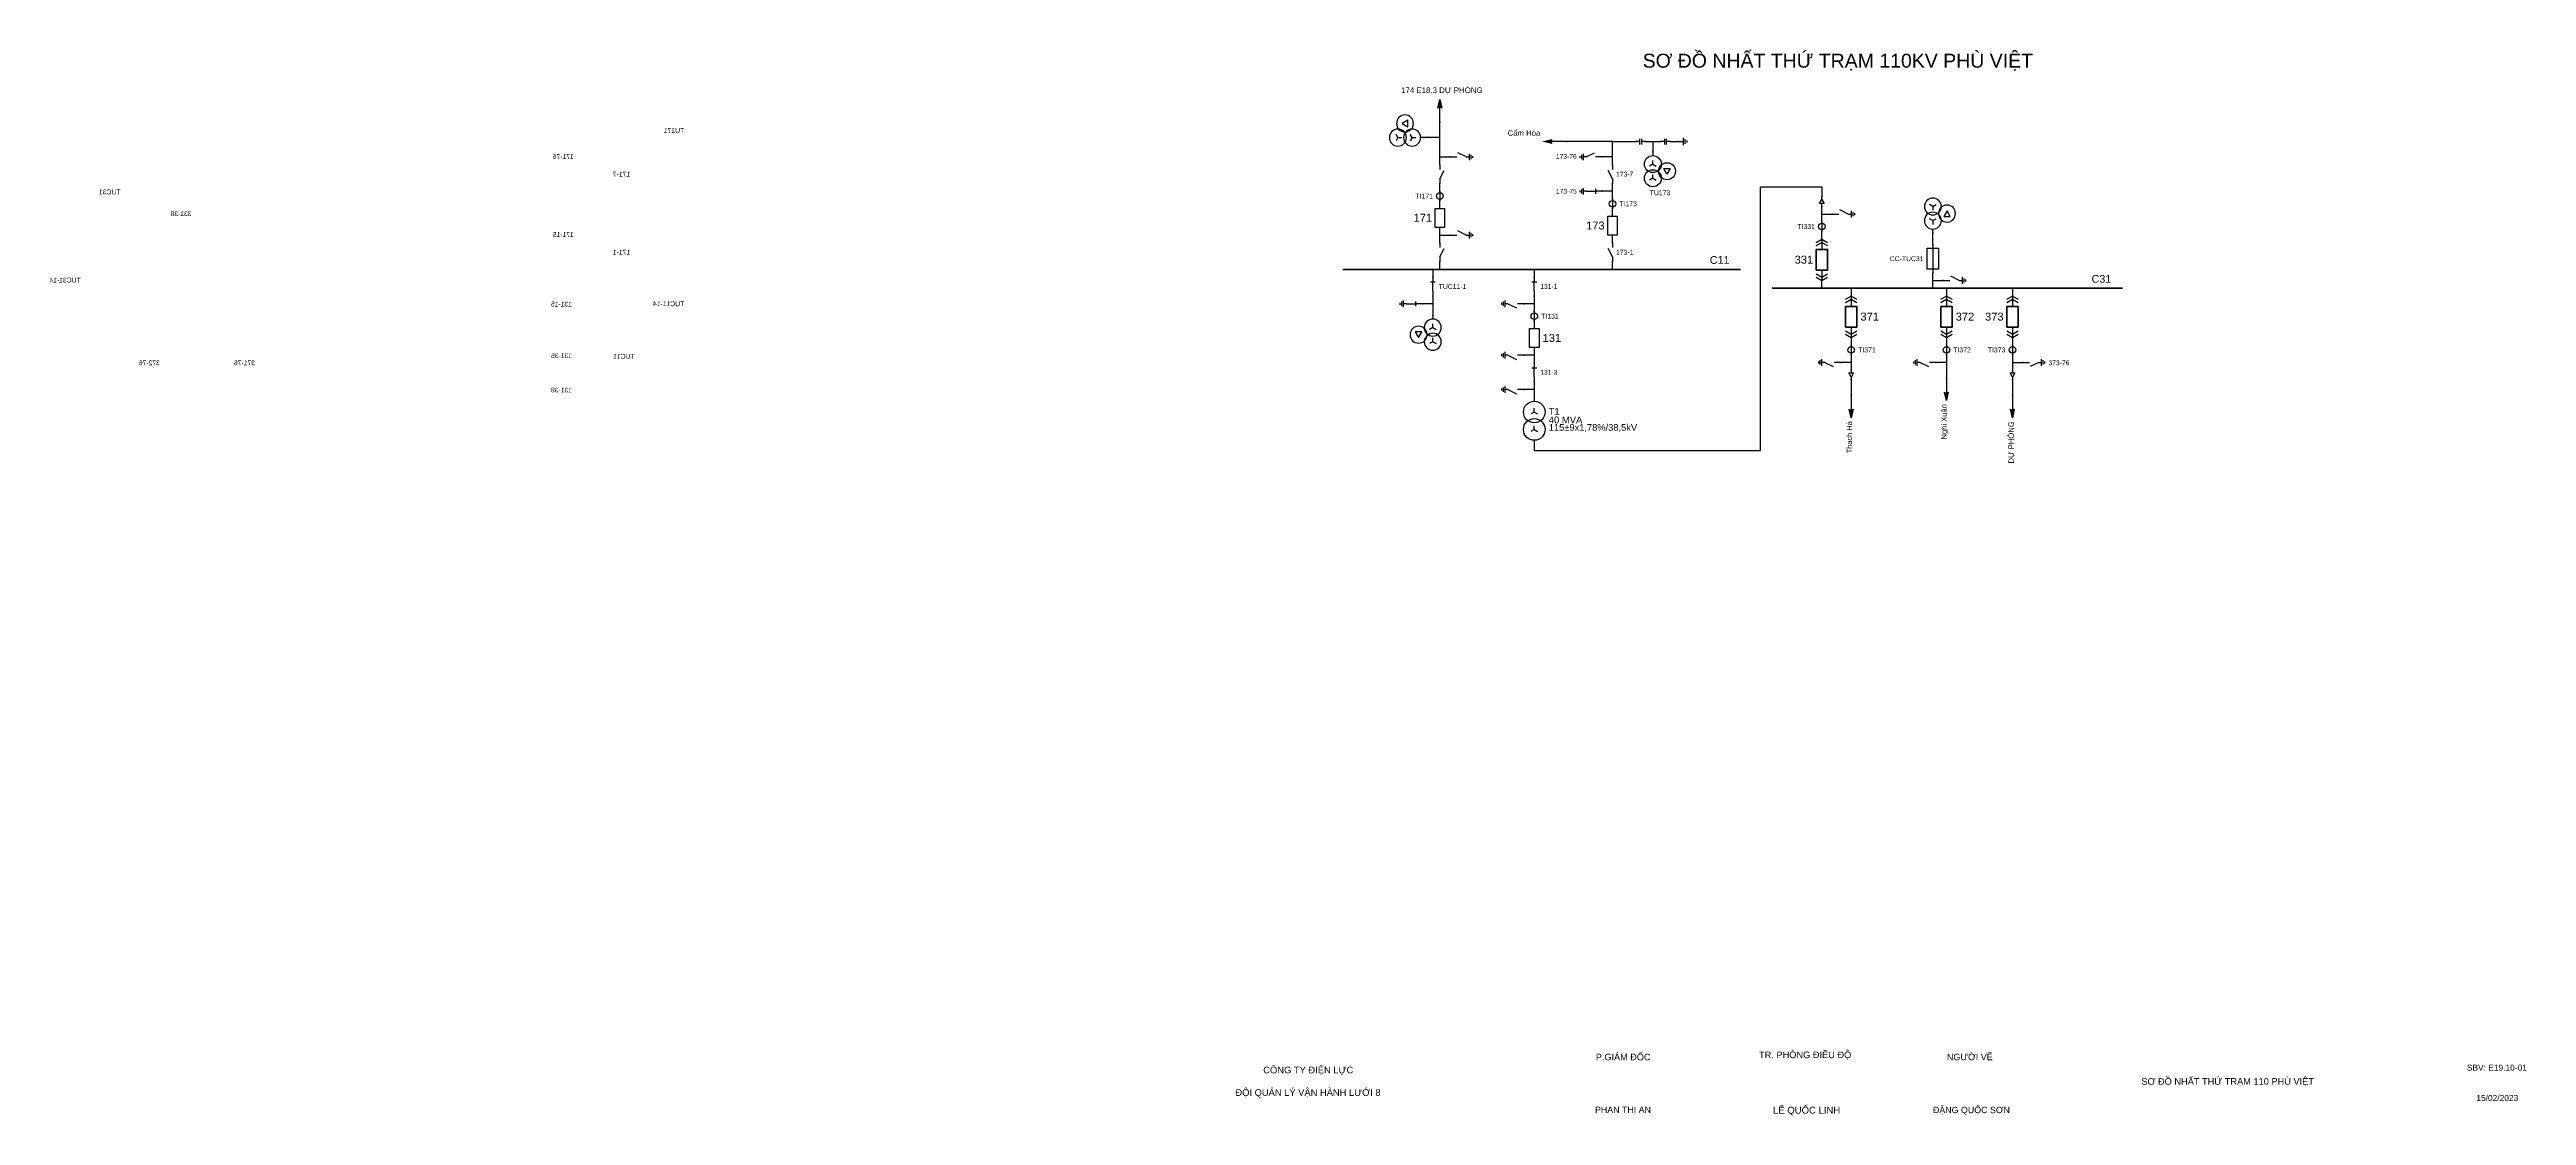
# Model space of a CAD drawing. Header units: millimetres. Extents: x -258 to 398, y 7 to 290.
import ezdxf

# ---------------------------------------------------------------- set-up
doc = ezdxf.new("R2010")
doc.units = ezdxf.units.MM
for name, color, linetype, lineweight in [('BUSBAR_110KV', 1, 'Continuous', 50), ('BUSBAR_35KV', 30, 'Continuous', 50), ('GROUND', 3, 'Continuous', 25), ('HV_110KV', 1, 'Continuous', 25), ('MV_35KV', 30, 'Continuous', 25)]:
    doc.layers.add(name, color=color, linetype=linetype, lineweight=lineweight)
doc.layers.add('SYM_PORTS', color=8, linetype='Continuous', plot=False)
doc.layers.add('TEXT', color=7, linetype='Continuous')
doc.styles.add('SLD_TEXT', font='arial.ttf')

# ---------------------------------------------------------------- blocks, each defined once
blk = doc.blocks.new('SYM_DISCONNECTOR_OPEN')
at = {"lineweight": 25}
for points in [[(0, -1.25), (-1.125, 1)], [(0, 2.5), (0, 1.25)], [(0, -1.25), (0, -2.5)]]:
    blk.add_lwpolyline(points, dxfattribs=at)
at = {"layer": 'SYM_PORTS'}
for p in [(0, 2.5), (0, -2.5)]:
    blk.add_point(p, dxfattribs=at)
blk.add_attdef('DEVICE_CODE', (1, -0.5), '', height=2)
blk = doc.blocks.new('SYM_EARTHING_SWITCH_OPEN')
at = {"lineweight": 25}
for points in [[(0, -1.25), (-1.125, 1)], [(0, 3), (0, 1.25)], [(-0.875, -2), (0.875, -2)], [(-0.5625, -2.4375), (0.5625, -2.4375)], [(-0.25, -2.875), (0.25, -2.875)], [(0, -1.25), (0, -2)]]:
    blk.add_lwpolyline(points, dxfattribs=at)
at = {"layer": 'SYM_PORTS'}
blk.add_point((0, 3), dxfattribs=at)
blk.add_attdef('DEVICE_CODE', (1.875, 0), '', height=2)
blk = doc.blocks.new('SYM_CIRCUIT_BREAKER')
at = {"lineweight": 25}
blk.add_lwpolyline([(-1.25, 2.5), (1.25, 2.5), (1.25, -2.5), (-1.25, -2.5)], close=True, dxfattribs=at)
at = {"layer": 'SYM_PORTS'}
for p in [(0, 2.5), (0, -2.5)]:
    blk.add_point(p, dxfattribs=at)
blk.add_attdef('DEVICE_CODE', (2.25, -0.5), '', height=2)
at = {"flags": 1}
blk.add_attdef('RATING', (2.25, -3.5), '', height=2, dxfattribs=at)
blk = doc.blocks.new('SYM_CURRENT_TRANSFORMER')
at = {"lineweight": 25}
blk.add_lwpolyline([(0, 1.25), (0, -1.25)], dxfattribs=at)
blk.add_circle((0, 0), 0.875, dxfattribs=at)
at = {"layer": 'SYM_PORTS'}
for p in [(0, 1.25), (0, -1.25)]:
    blk.add_point(p, dxfattribs=at)
blk.add_attdef('DEVICE_CODE', (1.875, -1.75), '', height=2)
at = {"flags": 1}
blk.add_attdef('RATIO', (1.875, -4.75), '', height=2, dxfattribs=at)
blk = doc.blocks.new('SYM_VOLTAGE_TRANSFORMER')
at = {"lineweight": 25}
for points in [[(0, 1.375), (-0.8625, 0.875)], [(0, 4.625), (0, 3.625)], [(0, 1.375), (0, 2.375)], [(0, 1.375), (0.8625, 0.875)], [(0, -2.375), (-0.8625, -2.875)], [(0, -2.375), (0, -1.375)], [(0, -2.375), (0.8625, -2.875)]]:
    blk.add_lwpolyline(points, dxfattribs=at)
blk.add_lwpolyline([(2.875, 0.25), (4.625, 0.25), (3.75, -1.25)], close=True, dxfattribs=at)
for centre in [(0, 1.375), (3.75, -0.5), (0, -2.375)]:
    blk.add_circle(centre, 2.25, dxfattribs=at)
at = {"layer": 'SYM_PORTS'}
blk.add_point((0, 4.625), dxfattribs=at)
blk.add_attdef('DEVICE_CODE', (7, 1.625), '', height=2)
at = {"flags": 1}
blk.add_attdef('RATIO', (7, -1.375), '', height=2, dxfattribs=at)
blk = doc.blocks.new('SYM_LINE_FEEDER_ARROW')
blk.add_hatch(color=7).paths.add_polyline_path([(0, -3), (-0.5, -0.75), (0, -1.25), (0.5, -0.75)])
at = {"lineweight": 25}
blk.add_lwpolyline([(0, 3), (0, -1.25)], dxfattribs=at)
blk.add_lwpolyline([(0, -3), (-0.5, -0.75), (0, -1.25), (0.5, -0.75)], close=True, dxfattribs=at)
at = {"layer": 'SYM_PORTS'}
blk.add_point((0, 3), dxfattribs=at)
blk.add_attdef('LINE_NAME', (1.5, 0), '', height=2)
blk = doc.blocks.new('SYM_EARTHING_SWITCH_CLOSED')
at = {"lineweight": 25}
for points in [[(-0.625, 1.25), (0.625, 1.25)], [(0, 3), (0, 1.25)], [(0, -1.25), (0, 1.5)], [(-0.875, -2), (0.875, -2)], [(-0.5625, -2.4375), (0.5625, -2.4375)], [(-0.25, -2.875), (0.25, -2.875)], [(0, -1.25), (0, -2)]]:
    blk.add_lwpolyline(points, dxfattribs=at)
at = {"layer": 'SYM_PORTS'}
blk.add_point((0, 3), dxfattribs=at)
blk.add_attdef('DEVICE_CODE', (1.875, 0), '', height=2)
blk = doc.blocks.new('SYM_COUPLING_CAPACITOR')
at = {"lineweight": 25}
for points in [[(-0.75, 0.25), (0.75, 0.25)], [(0, 1.25), (0, 0.25)], [(-0.75, -0.25), (0.75, -0.25)], [(0, -0.25), (0, -1.25)]]:
    blk.add_lwpolyline(points, dxfattribs=at)
at = {"layer": 'SYM_PORTS'}
for p in [(0, 1.25), (0, -1.25)]:
    blk.add_point(p, dxfattribs=at)
blk.add_attdef('DEVICE_CODE', (1.75, -1.75), '', height=2)
blk = doc.blocks.new('SYM_GROUND_SYMBOL')
at = {"lineweight": 25}
for points in [[(0, 1.25), (0, -0.25)], [(-1, -0.25), (1, -0.25)], [(-0.625, -0.75), (0.625, -0.75)], [(-0.25, -1.25), (0.25, -1.25)]]:
    blk.add_lwpolyline(points, dxfattribs=at)
at = {"layer": 'SYM_PORTS'}
blk.add_point((0, 1.25), dxfattribs=at)
blk = doc.blocks.new('SYM_DISCONNECTOR_CLOSED')
at = {"lineweight": 25}
for points in [[(-0.625, 1.25), (0.625, 1.25)], [(0, 2.5), (0, 1.25)], [(0, -1.25), (0, 1.5)], [(0, -1.25), (0, -2.5)]]:
    blk.add_lwpolyline(points, dxfattribs=at)
at = {"layer": 'SYM_PORTS'}
for p in [(0, 2.5), (0, -2.5)]:
    blk.add_point(p, dxfattribs=at)
blk.add_attdef('DEVICE_CODE', (1.625, -0.5), '', height=2)
blk = doc.blocks.new('SYM_TRANSFORMER_2W')
at = {"lineweight": 25}
for points in [[(0, 2.3125), (-0.8625, 1.8125)], [(0, 2.3125), (0, 3.3125)], [(0, 2.3125), (0.8625, 1.8125)], [(0, -2.3125), (-0.8625, -2.8125)], [(0, -2.3125), (0, -1.3125)], [(0, -2.3125), (0.8625, -2.8125)]]:
    blk.add_lwpolyline(points, dxfattribs=at)
for centre in [(0, 2.3125), (0, -2.3125)]:
    blk.add_circle(centre, 2.875, dxfattribs=at)
at = {"layer": 'SYM_PORTS'}
for p in [(0, 5.1875), (0, -5.1875)]:
    blk.add_point(p, dxfattribs=at)
blk.add_attdef('DEVICE_CODE', (3.875, 2.1875), '', height=2)
at = {"flags": 1}
for tag, p in [('POWER', (3.875, -0.8125)), ('VOLTAGE_RATIO', (3.875, -3.8125))]:
    blk.add_attdef(tag, p, '', height=2, dxfattribs=at)
blk = doc.blocks.new('SYM_DRAWOUT_BREAKER')
at = {"lineweight": 25}
for points in [[(-1.5, 4.625), (0, 5.5), (1.5, 4.625)], [(-1.5, 3.75), (0, 4.625), (1.5, 3.75)], [(0, 5.5), (0, 2.75)], [(-1.5, -3.75), (0, -4.625), (1.5, -3.75)], [(-1.5, -4.625), (0, -5.5), (1.5, -4.625)], [(0, -2.75), (0, -5.5)]]:
    blk.add_lwpolyline(points, dxfattribs=at)
at = {"lineweight": 35}
blk.add_lwpolyline([(-1.5, 2.75), (1.5, 2.75), (1.5, -2.75), (-1.5, -2.75)], close=True, dxfattribs=at)
at = {"layer": 'SYM_PORTS'}
for p in [(0, 5.5), (0, -5.5)]:
    blk.add_point(p, dxfattribs=at)
blk.add_attdef('DEVICE_CODE', (2.5, 2.5), '', height=2)
at = {"flags": 1}
blk.add_attdef('RATING', (2.5, -0.5), '', height=2, dxfattribs=at)
blk = doc.blocks.new('SYM_CABLE_TERMINATION')
at = {"lineweight": 25}
blk.add_lwpolyline([(-0.625, 0.5), (0.625, 0.5), (0, -0.625)], close=True, dxfattribs=at)
for points in [[(0, 1.25), (0, 0.5)], [(0, -0.625), (0, -1.25)]]:
    blk.add_lwpolyline(points, dxfattribs=at)
at = {"layer": 'SYM_PORTS'}
for p in [(0, 1.25), (0, -1.25)]:
    blk.add_point(p, dxfattribs=at)
blk = doc.blocks.new('SYM_FUSE_DISCONNECTOR')
at = {"lineweight": 25}
blk.add_lwpolyline([(-1.5, 2.75), (1.5, 2.75), (1.5, -2.75), (-1.5, -2.75)], close=True, dxfattribs=at)
blk.add_lwpolyline([(0, 3.75), (0, -3.75)], dxfattribs=at)
at = {"layer": 'SYM_PORTS'}
for p in [(0, 3.75), (0, -3.75)]:
    blk.add_point(p, dxfattribs=at)
blk.add_attdef('DEVICE_CODE', (2.5, 0.75), '', height=2)
at = {"flags": 1}
blk.add_attdef('RATING', (2.5, -2.25), '', height=2, dxfattribs=at)

msp = doc.modelspace()

# ---------------------------------------------------------------- linework, layer by layer
at = {"layer": 'BUSBAR_110KV', "const_width": 0.473}
msp.add_lwpolyline([(84.26, 231.72), (189.73, 231.72)], dxfattribs=at)
at = {"layer": 'BUSBAR_35KV', "const_width": 0.473}
msp.add_lwpolyline([(198.02, 226.72), (290.91, 226.72)], dxfattribs=at)
at = {"layer": 'GROUND'}
msp.add_lwpolyline([(170.98, 265.62), (173.03, 265.62)], dxfattribs=at)
at = {"layer": 'HV_110KV'}
for points in [[(109.99, 266.65), (109.99, 270.75)], [(109.99, 266.65), (105.87, 266.65)], [(109.99, 261.52), (109.99, 266.65)], [(155.73, 265.62), (143.43, 265.62)], [(155.73, 261.52), (155.73, 265.62)], [(155.73, 265.62), (161.88, 265.62)], [(164.38, 265.62), (166.43, 265.62)], [(166.43, 265.62), (166.43, 262.88)], [(166.43, 265.62), (168.48, 265.62)], [(109.99, 259.47), (109.99, 261.52)], [(109.99, 261.52), (112.73, 261.52)], [(155.73, 261.52), (152.99, 261.52)], [(155.73, 259.47), (155.73, 261.52)], [(109.99, 252.42), (109.99, 254.47)], [(109.99, 247.87), (109.99, 249.92)], [(155.73, 252.42), (152.99, 252.42)], [(155.73, 252.42), (155.73, 254.47)], [(155.73, 250.37), (155.73, 252.42)], [(109.99, 240.82), (109.99, 242.87)], [(155.73, 245.82), (155.73, 247.87)], [(109.99, 238.77), (109.99, 240.82)], [(109.99, 240.82), (112.73, 240.82)], [(155.73, 238.77), (155.73, 240.82)], [(108.11, 231.72), (108.11, 229.67)], [(109.99, 231.72), (109.99, 233.77)], [(135.02, 231.72), (135.02, 229.67)], [(155.73, 231.72), (155.73, 233.77)], [(108.11, 224.67), (108.11, 222.62)], [(135.02, 224.67), (135.02, 222.62)], [(108.11, 222.62), (105.37, 222.62)], [(108.11, 222.62), (108.11, 219.55)], [(135.02, 222.62), (132.28, 222.62)], [(135.02, 222.62), (135.02, 220.57)], [(135.02, 218.07), (135.02, 216.02)], [(135.02, 211.02), (135.02, 208.97)], [(135.02, 208.97), (132.28, 208.97)], [(135.02, 208.97), (135.02, 206.92)], [(135.02, 199.87), (132.28, 199.87)], [(135.02, 201.92), (135.02, 199.87)], [(135.02, 199.87), (135.02, 196.8)]]:
    msp.add_lwpolyline(points, dxfattribs=at)
at = {"layer": 'MV_35KV'}
for points in [[(135.02, 186.42), (135.02, 183.72), (195, 183.72), (195, 253.62), (211.24, 253.62), (211.24, 250.92)], [(211.24, 246.37), (211.24, 248.42)], [(211.24, 244.32), (211.24, 246.37)], [(211.24, 246.37), (213.98, 246.37)], [(211.24, 239.77), (211.24, 241.82)], [(240.63, 238.32), (240.63, 241.4)], [(240.63, 228.77), (240.63, 230.82)], [(211.24, 226.72), (211.24, 228.77)], [(218.99, 226.72), (218.99, 224.67)], [(240.63, 226.72), (240.63, 228.77)], [(240.63, 228.77), (243.37, 228.77)], [(244.23, 226.72), (244.23, 224.67)], [(261.71, 226.72), (261.71, 224.67)], [(218.99, 213.67), (218.99, 211.62)], [(244.23, 213.67), (244.23, 211.62)], [(261.71, 213.67), (261.71, 211.62)], [(218.99, 207.07), (216.25, 207.07)], [(218.99, 209.12), (218.99, 207.07)], [(218.99, 207.07), (218.99, 205.02)], [(244.23, 207.07), (241.49, 207.07)], [(244.23, 209.12), (244.23, 207.07)], [(244.23, 207.07), (244.23, 202.97)], [(261.71, 209.12), (261.71, 207.07)], [(261.71, 207.07), (264.45, 207.07)], [(261.71, 207.07), (261.71, 205.02)], [(218.99, 202.52), (218.99, 198.42)], [(261.71, 202.52), (261.71, 198.42)]]:
    msp.add_lwpolyline(points, dxfattribs=at)

# ---------------------------------------------------------------- block references
at = {"layer": 'GROUND'}
for name, p, rotation in [('SYM_COUPLING_CAPACITOR', (169.73, 265.62), 270), ('SYM_GROUND_SYMBOL', (174.28, 265.62), 90)]:
    msp.add_blockref(name, p, dxfattribs=dict(at, rotation=rotation))
at = {"layer": 'HV_110KV'}
for name, p, rotation in [('SYM_LINE_FEEDER_ARROW', (109.99, 273.75), 180), ('SYM_LINE_FEEDER_ARROW', (140.43, 265.62), 270), ('SYM_COUPLING_CAPACITOR', (163.13, 265.62), 270)]:
    msp.add_blockref(name, p, dxfattribs=dict(at, rotation=rotation))
ref = msp.add_blockref('SYM_VOLTAGE_TRANSFORMER', (101.25, 266.65), dxfattribs=dict(at, xscale=-1, rotation=270))
ref.add_attrib('DEVICE_CODE', 'TU171', (90.24, 267.88), dxfattribs={"layer": 'TEXT', "extrusion": (0, 0, -1), "height": 1.297, "style": 'SLD_TEXT'})
ref = msp.add_blockref('SYM_EARTHING_SWITCH_OPEN', (115.73, 261.52), dxfattribs=dict(at, xscale=-1, rotation=90))
ref.add_attrib('DEVICE_CODE', '171-76', (119.55, 261.03), dxfattribs={"layer": 'TEXT', "extrusion": (0, 0, -1), "height": 1.273, "style": 'SLD_TEXT'})
ref = msp.add_blockref('SYM_EARTHING_SWITCH_OPEN', (149.99, 261.52), dxfattribs=dict(at, rotation=270))
ref.add_attrib('DEVICE_CODE', '173-76', (140.73, 261.03), dxfattribs={"layer": 'TEXT', "height": 1.273, "style": 'SLD_TEXT'})
ref = msp.add_blockref('SYM_VOLTAGE_TRANSFORMER', (166.43, 258.25), dxfattribs=at)
ref.add_attrib('DEVICE_CODE', 'TU173', (165.59, 251.38), dxfattribs={"layer": 'TEXT', "height": 1.297, "style": 'SLD_TEXT'})
ref = msp.add_blockref('SYM_DISCONNECTOR_OPEN', (109.99, 256.97), dxfattribs=dict(at, xscale=-1))
ref.add_attrib('DEVICE_CODE', '171-7', (104.56, 256.34), dxfattribs={"layer": 'TEXT', "extrusion": (0, 0, -1), "height": 1.285, "style": 'SLD_TEXT'})
ref = msp.add_blockref('SYM_DISCONNECTOR_OPEN', (155.73, 256.97), dxfattribs=at)
ref.add_attrib('DEVICE_CODE', '173-7', (156.68, 256.35), dxfattribs={"layer": 'TEXT', "height": 1.274, "style": 'SLD_TEXT'})
ref = msp.add_blockref('SYM_CURRENT_TRANSFORMER', (109.99, 251.17), dxfattribs=at)
ref.add_attrib('DEVICE_CODE', 'TI171', (103.47, 250.51), dxfattribs={"layer": 'TEXT', "height": 1.315, "style": 'SLD_TEXT'})
ref = msp.add_blockref('SYM_EARTHING_SWITCH_CLOSED', (149.99, 252.42), dxfattribs=dict(at, rotation=270))
ref.add_attrib('DEVICE_CODE', '173-75', (140.73, 251.8), dxfattribs={"layer": 'TEXT', "height": 1.273, "style": 'SLD_TEXT'})
ref = msp.add_blockref('SYM_CURRENT_TRANSFORMER', (155.73, 249.12), dxfattribs=at)
ref.add_attrib('DEVICE_CODE', 'TI173', (157.55, 248.47), dxfattribs={"layer": 'TEXT', "height": 1.304, "style": 'SLD_TEXT'})
ref = msp.add_blockref('SYM_CIRCUIT_BREAKER', (109.99, 245.37), dxfattribs=at)
ref.add_attrib('DEVICE_CODE', '171', (102.99, 244.34), dxfattribs={"layer": 'TEXT', "height": 2.129, "style": 'SLD_TEXT'})
ref = msp.add_blockref('SYM_CIRCUIT_BREAKER', (155.73, 243.32), dxfattribs=at)
ref.add_attrib('DEVICE_CODE', '173', (148.73, 242.3), dxfattribs={"layer": 'TEXT', "height": 2.111, "style": 'SLD_TEXT'})
ref = msp.add_blockref('SYM_EARTHING_SWITCH_OPEN', (115.73, 240.82), dxfattribs=dict(at, xscale=-1, rotation=90))
ref.add_attrib('DEVICE_CODE', '171-15', (119.55, 240.33), dxfattribs={"layer": 'TEXT', "extrusion": (0, 0, -1), "height": 1.273, "style": 'SLD_TEXT'})
ref = msp.add_blockref('SYM_DISCONNECTOR_OPEN', (109.99, 236.27), dxfattribs=dict(at, xscale=-1))
ref.add_attrib('DEVICE_CODE', '171-1', (104.56, 235.64), dxfattribs={"layer": 'TEXT', "extrusion": (0, 0, -1), "height": 1.285, "style": 'SLD_TEXT'})
ref = msp.add_blockref('SYM_DISCONNECTOR_OPEN', (155.73, 236.27), dxfattribs=at)
ref.add_attrib('DEVICE_CODE', '173-1', (156.68, 235.65), dxfattribs={"layer": 'TEXT', "height": 1.274, "style": 'SLD_TEXT'})
ref = msp.add_blockref('SYM_EARTHING_SWITCH_OPEN', (129.28, 222.62), dxfattribs=dict(at, xscale=-1, rotation=270))
ref.add_attrib('DEVICE_CODE', '131-15', (120.03, 221.88), dxfattribs={"layer": 'TEXT', "extrusion": (0, 0, -1), "height": 1.27, "style": 'SLD_TEXT'})
ref = msp.add_blockref('SYM_EARTHING_SWITCH_CLOSED', (102.37, 222.62), dxfattribs=dict(at, xscale=-1, rotation=270))
ref.add_attrib('DEVICE_CODE', 'TUC11-14', (90.24, 221.98), dxfattribs={"layer": 'TEXT', "extrusion": (0, 0, -1), "height": 1.288, "style": 'SLD_TEXT'})
ref = msp.add_blockref('SYM_DISCONNECTOR_CLOSED', (108.11, 227.17), dxfattribs=at)
ref.add_attrib('DEVICE_CODE', 'TUC11-1', (109.69, 226.52), dxfattribs={"layer": 'TEXT', "height": 1.292, "style": 'SLD_TEXT'})
ref = msp.add_blockref('SYM_DISCONNECTOR_CLOSED', (135.02, 227.17), dxfattribs=at)
ref.add_attrib('DEVICE_CODE', '131-1', (136.6, 226.55), dxfattribs={"layer": 'TEXT', "height": 1.272, "style": 'SLD_TEXT'})
ref = msp.add_blockref('SYM_VOLTAGE_TRANSFORMER', (108.11, 214.92), dxfattribs=dict(at, xscale=-1))
ref.add_attrib('DEVICE_CODE', 'TUC11', (103.36, 208.03), dxfattribs={"layer": 'TEXT', "extrusion": (0, 0, -1), "height": 1.293, "style": 'SLD_TEXT'})
ref = msp.add_blockref('SYM_CURRENT_TRANSFORMER', (135.02, 219.32), dxfattribs=at)
ref.add_attrib('DEVICE_CODE', 'TI131', (136.85, 218.67), dxfattribs={"layer": 'TEXT', "height": 1.301, "style": 'SLD_TEXT'})
ref = msp.add_blockref('SYM_CIRCUIT_BREAKER', (135.02, 213.52), dxfattribs=at)
ref.add_attrib('DEVICE_CODE', '131', (137.22, 212.5), dxfattribs={"layer": 'TEXT', "height": 2.111, "style": 'SLD_TEXT'})
ref = msp.add_blockref('SYM_EARTHING_SWITCH_OPEN', (129.28, 208.97), dxfattribs=dict(at, xscale=-1, rotation=270))
ref.add_attrib('DEVICE_CODE', '131-35', (120.03, 208.23), dxfattribs={"layer": 'TEXT', "extrusion": (0, 0, -1), "height": 1.27, "style": 'SLD_TEXT'})
ref = msp.add_blockref('SYM_DISCONNECTOR_CLOSED', (135.02, 204.42), dxfattribs=at)
ref.add_attrib('DEVICE_CODE', '131-3', (136.6, 203.8), dxfattribs={"layer": 'TEXT', "height": 1.272, "style": 'SLD_TEXT'})
ref = msp.add_blockref('SYM_EARTHING_SWITCH_OPEN', (129.28, 199.87), dxfattribs=dict(at, xscale=-1, rotation=270))
ref.add_attrib('DEVICE_CODE', '131-38', (120.03, 199.13), dxfattribs={"layer": 'TEXT', "extrusion": (0, 0, -1), "height": 1.27, "style": 'SLD_TEXT'})
ref = msp.add_blockref('SYM_TRANSFORMER_2W', (135.02, 191.61), dxfattribs=at)
ref.add_attrib('DEVICE_CODE', 'T1', (138.85, 193.2), dxfattribs={"layer": 'TEXT', "height": 1.765, "style": 'SLD_TEXT'})
at = {"layer": 'MV_35KV'}
ref = msp.add_blockref('SYM_VOLTAGE_TRANSFORMER', (240.63, 246.02), dxfattribs=dict(at, xscale=-1, rotation=180))
ref.add_attrib('DEVICE_CODE', 'TUC31', (239.63, 251.61), dxfattribs={"layer": 'TEXT', "extrusion": (0, 0, -1), "height": 1.293, "style": 'SLD_TEXT'})
at = {"layer": 'MV_35KV', "rotation": 180}
msp.add_blockref('SYM_CABLE_TERMINATION', (211.24, 249.67), dxfattribs=at)
at = {"layer": 'MV_35KV'}
ref = msp.add_blockref('SYM_EARTHING_SWITCH_OPEN', (216.98, 246.37), dxfattribs=dict(at, xscale=-1, rotation=90))
ref.add_attrib('DEVICE_CODE', '331-38', (220.81, 245.88), dxfattribs={"layer": 'TEXT', "extrusion": (0, 0, -1), "height": 1.27, "style": 'SLD_TEXT'})
ref = msp.add_blockref('SYM_CURRENT_TRANSFORMER', (211.24, 243.07), dxfattribs=at)
ref.add_attrib('DEVICE_CODE', 'TI331', (204.73, 242.42), dxfattribs={"layer": 'TEXT', "height": 1.301, "style": 'SLD_TEXT'})
ref = msp.add_blockref('SYM_DRAWOUT_BREAKER', (211.24, 234.27), dxfattribs=at)
ref.add_attrib('DEVICE_CODE', '331', (204, 233.25), dxfattribs={"layer": 'TEXT', "height": 2.111, "style": 'SLD_TEXT'})
ref = msp.add_blockref('SYM_FUSE_DISCONNECTOR', (240.63, 234.57), dxfattribs=at)
ref.add_attrib('DEVICE_CODE', 'CC-TUC31', (229.23, 233.92), dxfattribs={"layer": 'TEXT', "height": 1.291, "style": 'SLD_TEXT'})
ref = msp.add_blockref('SYM_EARTHING_SWITCH_OPEN', (246.37, 228.77), dxfattribs=dict(at, xscale=-1, rotation=90))
ref.add_attrib('DEVICE_CODE', 'TUC31-14', (250.19, 228.25), dxfattribs={"layer": 'TEXT', "extrusion": (0, 0, -1), "height": 1.288, "style": 'SLD_TEXT'})
ref = msp.add_blockref('SYM_DRAWOUT_BREAKER', (218.99, 219.17), dxfattribs=at)
ref.add_attrib('DEVICE_CODE', '371', (221.44, 218.15), dxfattribs={"layer": 'TEXT', "height": 2.111, "style": 'SLD_TEXT'})
ref = msp.add_blockref('SYM_DRAWOUT_BREAKER', (244.23, 219.17), dxfattribs=at)
ref.add_attrib('DEVICE_CODE', '372', (246.68, 218.15), dxfattribs={"layer": 'TEXT', "height": 2.111, "style": 'SLD_TEXT'})
ref = msp.add_blockref('SYM_DRAWOUT_BREAKER', (261.71, 219.17), dxfattribs=at)
ref.add_attrib('DEVICE_CODE', '373', (254.46, 218.15), dxfattribs={"layer": 'TEXT', "height": 2.111, "style": 'SLD_TEXT'})
ref = msp.add_blockref('SYM_CURRENT_TRANSFORMER', (218.99, 210.37), dxfattribs=at)
ref.add_attrib('DEVICE_CODE', 'TI371', (220.82, 209.72), dxfattribs={"layer": 'TEXT', "height": 1.304, "style": 'SLD_TEXT'})
ref = msp.add_blockref('SYM_CURRENT_TRANSFORMER', (244.23, 210.37), dxfattribs=at)
ref.add_attrib('DEVICE_CODE', 'TI372', (246.05, 209.72), dxfattribs={"layer": 'TEXT', "height": 1.304, "style": 'SLD_TEXT'})
ref = msp.add_blockref('SYM_CURRENT_TRANSFORMER', (261.71, 210.37), dxfattribs=at)
ref.add_attrib('DEVICE_CODE', 'TI373', (255.2, 209.72), dxfattribs={"layer": 'TEXT', "height": 1.304, "style": 'SLD_TEXT'})
ref = msp.add_blockref('SYM_EARTHING_SWITCH_OPEN', (238.49, 207.07), dxfattribs=dict(at, xscale=-1, rotation=270))
ref.add_attrib('DEVICE_CODE', '372-76', (229.23, 206.33), dxfattribs={"layer": 'TEXT', "extrusion": (0, 0, -1), "height": 1.273, "style": 'SLD_TEXT'})
ref = msp.add_blockref('SYM_EARTHING_SWITCH_OPEN', (213.25, 207.07), dxfattribs=dict(at, xscale=-1, rotation=270))
ref.add_attrib('DEVICE_CODE', '371-76', (204, 206.33), dxfattribs={"layer": 'TEXT', "extrusion": (0, 0, -1), "height": 1.273, "style": 'SLD_TEXT'})
for name, p in [('SYM_CABLE_TERMINATION', (218.99, 203.77)), ('SYM_CABLE_TERMINATION', (261.71, 203.77)), ('SYM_LINE_FEEDER_ARROW', (218.99, 195.42)), ('SYM_LINE_FEEDER_ARROW', (244.23, 199.97)), ('SYM_LINE_FEEDER_ARROW', (261.71, 195.42))]:
    msp.add_blockref(name, p, dxfattribs=at)
ref = msp.add_blockref('SYM_EARTHING_SWITCH_OPEN', (267.45, 207.07), dxfattribs=dict(at, rotation=90))
ref.add_attrib('DEVICE_CODE', '373-76', (271.28, 206.33), dxfattribs={"layer": 'TEXT', "height": 1.273, "style": 'SLD_TEXT'})

# ---------------------------------------------------------------- texts
at = {"layer": 'TEXT', "attachment_point": 7, "style": 'SLD_TEXT'}
for s, insert, char_height in [('SƠ ĐỒ NHẤT THỨ TRẠM 110KV PHÙ VIỆT', (163.73, 284.38), 3.6938), ('174 E18.3 DỰ PHÒNG', (99.72, 278.14), 1.4934), ('Cẩm Hòa', (127.97, 267.12), 1.464), ('C11', (181.51, 233.17), 2.041), ('C31', (282.69, 228.17), 2.041), ('40 MVA', (138.85, 190.91), 1.79), ('115±9x1,78%/38,5kV', (138.85, 188.62), 1.7641), ('CÔNG TY ĐIỆN LỰC', (63.18, 18.22), 1.7738), ('P.GIÁM ĐỐC', (151.32, 22.05), 1.728), ('TR. PHÒNG ĐIỀU ĐỘ', (194.57, 22.26), 1.7495), ('NGƯỜI VẼ', (244.35, 22.08), 1.704), ('SBV: E19.10-01', (382.14, 19.32), 1.5875), ('ĐỘI QUẢN LÝ VẬN HÀNH LƯỚI 8', (55.82, 12.16), 1.7705), ('SƠ ĐỒ NHẤT THỨ TRẠM 110 PHÙ VIỆT', (295.88, 15.21), 1.7499), ('PHAN THỊ AN', (151.12, 7.76), 1.6719), ('LÊ QUỐC LINH', (198.27, 7.45), 1.8074), ('ĐẶNG QUỐC SƠN', (240.65, 7.61), 1.6802), ('15/02/2023', (384.65, 11.28), 1.588)]:
    msp.add_mtext(s, dxfattribs=dict(at, insert=insert, char_height=char_height))
at = {"layer": 'TEXT', "attachment_point": 7, "rotation": 90, "style": 'SLD_TEXT'}
for s, insert, char_height in [('Thạch Hà', (219.51, 182.97), 1.405), ('Nghi Xuân', (244.73, 186.64), 1.438), ('DỰ PHÒNG', (262.42, 180.27), 1.452)]:
    msp.add_mtext(s, dxfattribs=dict(at, insert=insert, char_height=char_height))

doc.saveas('drawing.dxf')
